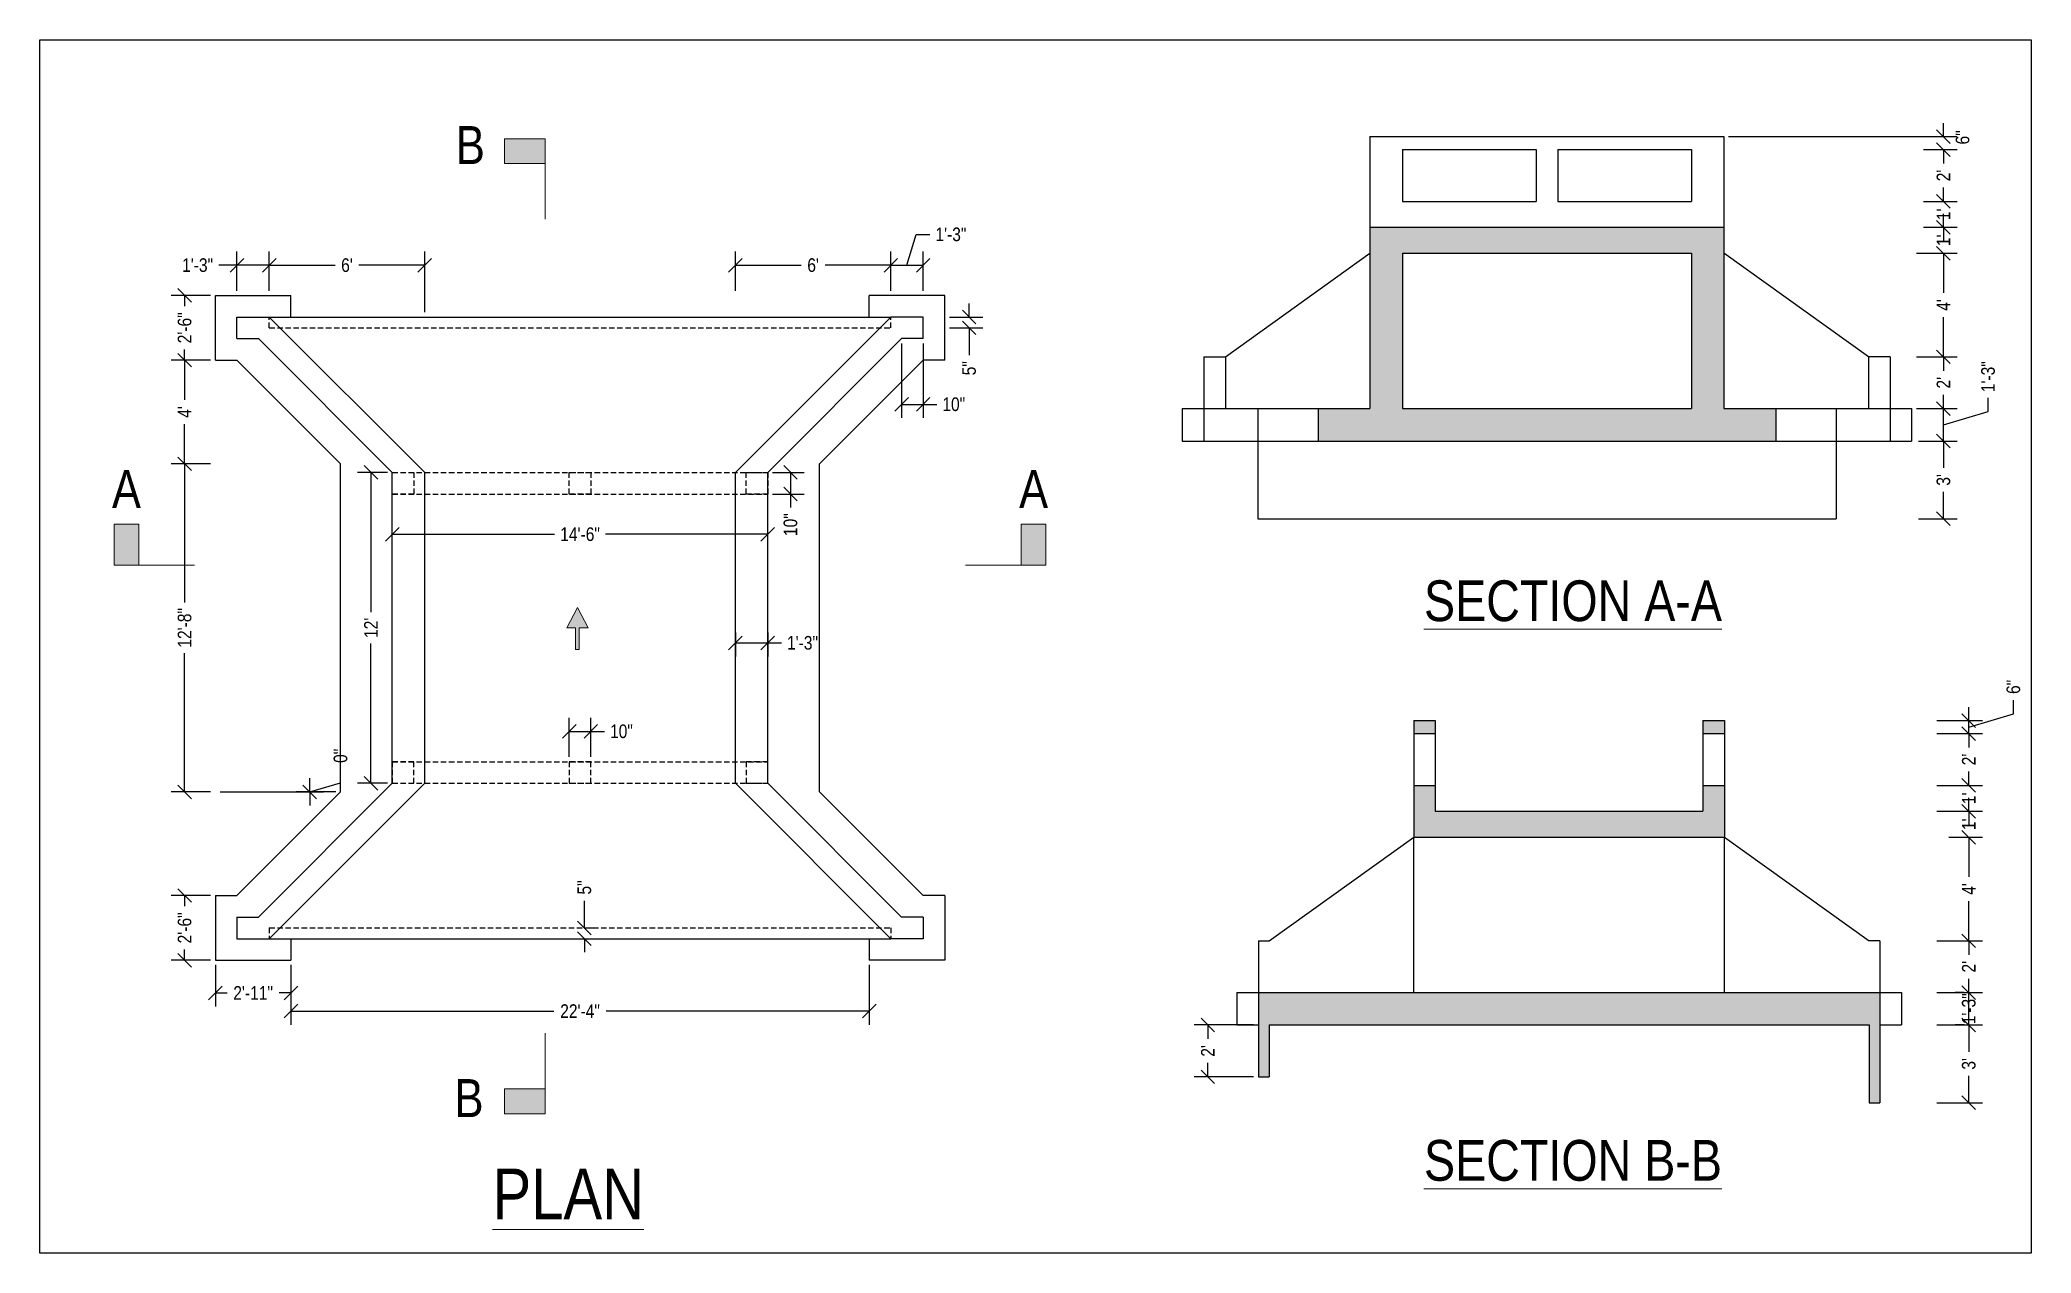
# Model space of a CAD drawing. Header units: inches. Extents: x 431 to 1354, y 568 to 1130.
import ezdxf

# ---------------------------------------------------------------- set-up
doc = ezdxf.new("R2010")
doc.units = ezdxf.units.IN
doc.header["$LTSCALE"] = 10
doc.header["$MEASUREMENT"] = 0
doc.linetypes.add('HIDDEN', pattern=[0.375, 0.25, -0.125])
for name, color, linetype, lineweight in [('Abut. Wall', 1, 'Continuous', 25), ('Bott. Slab', 6, 'Continuous', 25), ('Dimention', 4, 'Continuous', 13), ('Drop Wall', 2, 'HIDDEN', 25), ('Hatch', 8, 'Continuous', 13), ('Text', 5, 'Continuous', 13), ('Top Slab', 3, 'HIDDEN', 25), ('Wing Wall', 1, 'Continuous', 25)]:
    doc.layers.add(name, color=color, linetype=linetype, lineweight=lineweight)
doc.styles.add('AR_Arial narrow', font='ARIALN.TTF')
doc.dimstyles.new('AR_1.0_', dxfattribs={"dimscale": 35, "dimtxt": 0.18, "dimasz": 0.18, "dimexe": 0.18, "dimexo": 0.0625, "dimgap": 0.09, "dimtad": 0, "dimdec": 4, "dimzin": 0, "dimdsep": 46, "dimlunit": 4, "dimtxsty": 'AR_Arial narrow', "dimblk": 'OBLIQUE', "dimcen": 0.09, "dimadec": 0, "dimazin": 0, "dimtfac": 1, "dimtdec": 4, "dimtofl": 0, "dimtmove": 0, "dimatfit": 3, "dimfxl": 1, "dimtolj": 1, "dimtzin": 0, "dimarcsym": 0})

msp = doc.modelspace()

# ---------------------------------------------------------------- texts
at = {"layer": 'Dimention', "style": 'AR_Arial narrow'}
for s, p in [('B', (623.82612, 1072.26443)), ('A', (464.44473, 912.87906)), ('A', (884.81019, 912.87906)), ('B', (623.19952, 630.72333))]:
    msp.add_text(s, height=17.60927, dxfattribs=at).set_placement(p)
at = {"layer": 'Text', "style": 'AR_Arial narrow'}
for s, height, p in [('%%USECTION A-A', 18.871218, (1072.44085, 860.51529)), ('%%USECTION B-B', 18.871218, (1072.44085, 601.26422)), ('%%UPLAN', 23.450134, (640.83772, 583.41181))]:
    msp.add_text(s, height=height, dxfattribs=at).set_placement(p)

# ---------------------------------------------------------------- blocks, each defined once
blk = doc.blocks.new('_Oblique')
at = {"color": 0, "linetype": 'ByBlock', "lineweight": -2}
blk.add_line((-0.5, -0.5), (0.5, 0.5), dxfattribs=at)
blk = doc.blocks.new('*D22')
at = {"layer": 'Defpoints', "color": 0, "transparency": 16777216}
for p in [(1299.46, 943.96), (1313.17, 943.96), (1299.46, 907.96)]:
    blk.add_point(p, dxfattribs=at)
at = {"layer": 'Dimention', "color": 0, "lineweight": -2, "transparency": 16777216}
for p, q in [((1301.64, 943.96), (1319.47, 943.96)), ((1313.17, 943.96), (1313.17, 931.49)), ((1313.17, 907.96), (1313.17, 920.44)), ((1301.64, 907.96), (1319.47, 907.96))]:
    blk.add_line(p, q, dxfattribs=at)
at = {"layer": 'Dimention', "color": 0, "lineweight": -2, "transparency": 16777216, "xscale": 6.3, "yscale": 6.3, "zscale": 6.3}
for p, rotation in [((1313.17, 943.96), 90), ((1313.17, 907.96), 270)]:
    blk.add_blockref('_Oblique', p, dxfattribs=dict(at, rotation=rotation))
at = {"layer": 'Dimention', "color": 0, "transparency": 16777216, "insert": (1313.17, 925.96), "char_height": 6.3, "attachment_point": 5, "rotation": 90, "style": 'AR_Arial narrow'}
blk.add_mtext("\\A1;3'", dxfattribs=at)
blk = doc.blocks.new('*D23')
at = {"layer": 'Defpoints', "color": 0, "transparency": 16777216}
for p in [(1298.43, 958.96), (1313.17, 958.96), (1299.46, 943.96)]:
    blk.add_point(p, dxfattribs=at)
at = {"layer": 'Dimention', "color": 0, "lineweight": -2, "transparency": 16777216}
for p, q in [((1333.85, 957.67), (1333.85, 963.97)), ((1300.62, 958.96), (1319.47, 958.96)), ((1313.17, 943.96), (1313.17, 958.96)), ((1313.17, 951.46), (1333.85, 957.67)), ((1301.64, 943.96), (1319.47, 943.96))]:
    blk.add_line(p, q, dxfattribs=at)
at = {"layer": 'Dimention', "color": 0, "lineweight": -2, "transparency": 16777216, "xscale": 6.3, "yscale": 6.3, "zscale": 6.3}
for p, rotation in [((1313.17, 958.96), 90), ((1313.17, 943.96), 270)]:
    blk.add_blockref('_Oblique', p, dxfattribs=dict(at, rotation=rotation))
at = {"layer": 'Dimention', "color": 0, "transparency": 16777216, "insert": (1333.85, 973.75), "char_height": 6.3, "attachment_point": 5, "rotation": 90, "style": 'AR_Arial narrow'}
blk.add_mtext('\\A1;1\'-3"', dxfattribs=at)
blk = doc.blocks.new('*D24')
at = {"layer": 'Defpoints', "color": 0, "transparency": 16777216}
for p in [(1298.43, 982.96), (1313.17, 982.96), (1298.43, 958.96)]:
    blk.add_point(p, dxfattribs=at)
at = {"layer": 'Dimention', "color": 0, "lineweight": -2, "transparency": 16777216}
for p, q in [((1300.62, 982.96), (1319.47, 982.96)), ((1313.17, 982.96), (1313.17, 976.53)), ((1313.17, 958.96), (1313.17, 965.39)), ((1300.62, 958.96), (1319.47, 958.96))]:
    blk.add_line(p, q, dxfattribs=at)
at = {"layer": 'Dimention', "color": 0, "lineweight": -2, "transparency": 16777216, "xscale": 6.3, "yscale": 6.3, "zscale": 6.3}
for p, rotation in [((1313.17, 982.96), 90), ((1313.17, 958.96), 270)]:
    blk.add_blockref('_Oblique', p, dxfattribs=dict(at, rotation=rotation))
at = {"layer": 'Dimention', "color": 0, "transparency": 16777216, "insert": (1313.17, 970.96), "char_height": 6.3, "attachment_point": 5, "rotation": 90, "style": 'AR_Arial narrow'}
blk.add_mtext("\\A1;2'", dxfattribs=at)
blk = doc.blocks.new('*D25')
at = {"layer": 'Defpoints', "color": 0, "transparency": 16777216}
for p in [(1298.43, 1030.96), (1313.17, 1030.96), (1298.43, 982.96)]:
    blk.add_point(p, dxfattribs=at)
at = {"layer": 'Dimention', "color": 0, "lineweight": -2, "transparency": 16777216}
for p, q in [((1300.62, 1030.96), (1319.47, 1030.96)), ((1313.17, 1030.96), (1313.17, 1012.59)), ((1313.17, 982.96), (1313.17, 1001.33)), ((1300.62, 982.96), (1319.47, 982.96))]:
    blk.add_line(p, q, dxfattribs=at)
at = {"layer": 'Dimention', "color": 0, "lineweight": -2, "transparency": 16777216, "xscale": 6.3, "yscale": 6.3, "zscale": 6.3}
for p, rotation in [((1313.17, 1030.96), 90), ((1313.17, 982.96), 270)]:
    blk.add_blockref('_Oblique', p, dxfattribs=dict(at, rotation=rotation))
at = {"layer": 'Dimention', "color": 0, "transparency": 16777216, "insert": (1313.17, 1006.96), "char_height": 6.3, "attachment_point": 5, "rotation": 90, "style": 'AR_Arial narrow'}
blk.add_mtext("\\A1;4'", dxfattribs=at)
blk = doc.blocks.new('*D26')
at = {"layer": 'Defpoints', "color": 0, "transparency": 16777216}
for p in [(1301.77, 1042.96), (1313.17, 1042.96), (1298.43, 1030.96)]:
    blk.add_point(p, dxfattribs=at)
at = {"layer": 'Dimention', "color": 0, "lineweight": -2, "transparency": 16777216}
for p, q in [((1303.96, 1042.96), (1319.47, 1042.96)), ((1313.17, 1042.96), (1313.17, 1049.26)), ((1300.62, 1030.96), (1319.47, 1030.96)), ((1313.17, 1030.96), (1313.17, 1024.66))]:
    blk.add_line(p, q, dxfattribs=at)
at = {"layer": 'Dimention', "color": 0, "lineweight": -2, "transparency": 16777216, "xscale": 6.3, "yscale": 6.3, "zscale": 6.3}
for p, rotation in [((1313.17, 1042.96), 270), ((1313.17, 1030.96), 90)]:
    blk.add_blockref('_Oblique', p, dxfattribs=dict(at, rotation=rotation))
at = {"layer": 'Dimention', "color": 0, "transparency": 16777216, "insert": (1313.17, 1036.96), "char_height": 6.3, "attachment_point": 5, "rotation": 90, "style": 'AR_Arial narrow'}
blk.add_mtext("\\A1;1'", dxfattribs=at)
blk = doc.blocks.new('*D27')
at = {"layer": 'Defpoints', "color": 0, "transparency": 16777216}
for p in [(1301.77, 1054.96), (1313.17, 1054.96), (1301.77, 1042.96)]:
    blk.add_point(p, dxfattribs=at)
at = {"layer": 'Dimention', "color": 0, "lineweight": -2, "transparency": 16777216}
for p, q in [((1313.17, 1054.96), (1313.17, 1061.26)), ((1303.96, 1054.96), (1319.47, 1054.96)), ((1303.96, 1042.96), (1319.47, 1042.96)), ((1313.17, 1042.96), (1313.17, 1036.66))]:
    blk.add_line(p, q, dxfattribs=at)
at = {"layer": 'Dimention', "color": 0, "lineweight": -2, "transparency": 16777216, "xscale": 6.3, "yscale": 6.3, "zscale": 6.3}
for p, rotation in [((1313.17, 1054.96), 270), ((1313.17, 1042.96), 90)]:
    blk.add_blockref('_Oblique', p, dxfattribs=dict(at, rotation=rotation))
at = {"layer": 'Dimention', "color": 0, "transparency": 16777216, "insert": (1313.17, 1048.96), "char_height": 6.3, "attachment_point": 5, "rotation": 90, "style": 'AR_Arial narrow'}
blk.add_mtext("\\A1;1'", dxfattribs=at)
blk = doc.blocks.new('*D28')
at = {"layer": 'Defpoints', "color": 0, "transparency": 16777216}
for p in [(1301.77, 1078.96), (1313.17, 1078.96), (1301.77, 1054.96)]:
    blk.add_point(p, dxfattribs=at)
at = {"layer": 'Dimention', "color": 0, "lineweight": -2, "transparency": 16777216}
for p, q in [((1303.96, 1078.96), (1319.47, 1078.96)), ((1313.17, 1078.96), (1313.17, 1072.53)), ((1313.17, 1054.96), (1313.17, 1061.39)), ((1303.96, 1054.96), (1319.47, 1054.96))]:
    blk.add_line(p, q, dxfattribs=at)
at = {"layer": 'Dimention', "color": 0, "lineweight": -2, "transparency": 16777216, "xscale": 6.3, "yscale": 6.3, "zscale": 6.3}
for p, rotation in [((1313.17, 1078.96), 90), ((1313.17, 1054.96), 270)]:
    blk.add_blockref('_Oblique', p, dxfattribs=dict(at, rotation=rotation))
at = {"layer": 'Dimention', "color": 0, "transparency": 16777216, "insert": (1313.17, 1066.96), "char_height": 6.3, "attachment_point": 5, "rotation": 90, "style": 'AR_Arial narrow'}
blk.add_mtext("\\A1;2'", dxfattribs=at)
blk = doc.blocks.new('*D29')
at = {"layer": 'Defpoints', "color": 0, "transparency": 16777216}
for p in [(1211.43, 1084.96), (1313.17, 1084.96), (1301.77, 1078.96)]:
    blk.add_point(p, dxfattribs=at)
at = {"layer": 'Dimention', "color": 0, "lineweight": -2, "transparency": 16777216}
for p, q in [((1313.17, 1084.96), (1313.17, 1091.26)), ((1213.62, 1084.96), (1319.47, 1084.96)), ((1303.96, 1078.96), (1319.47, 1078.96)), ((1313.17, 1078.96), (1313.17, 1072.66))]:
    blk.add_line(p, q, dxfattribs=at)
at = {"layer": 'Dimention', "color": 0, "lineweight": -2, "transparency": 16777216, "xscale": 6.3, "yscale": 6.3, "zscale": 6.3}
for p, rotation in [((1313.17, 1084.96), 270), ((1313.17, 1078.96), 90)]:
    blk.add_blockref('_Oblique', p, dxfattribs=dict(at, rotation=rotation))
at = {"layer": 'Dimention', "color": 0, "transparency": 16777216, "insert": (1322.03, 1084.62), "char_height": 6.3, "attachment_point": 5, "rotation": 90, "style": 'AR_Arial narrow'}
blk.add_mtext('\\A1;6"', dxfattribs=at)
blk = doc.blocks.new('*D30')
at = {"layer": 'Defpoints', "color": 0, "transparency": 16777216}
for p in [(1307.94, 673.41), (1324.91, 673.41), (1307.94, 637.41)]:
    blk.add_point(p, dxfattribs=at)
at = {"layer": 'Dimention', "color": 0, "lineweight": -2, "transparency": 16777216}
for p, q in [((1310.13, 673.41), (1331.21, 673.41)), ((1324.91, 673.41), (1324.91, 660.94)), ((1324.91, 637.41), (1324.91, 649.89)), ((1310.13, 637.41), (1331.21, 637.41))]:
    blk.add_line(p, q, dxfattribs=at)
at = {"layer": 'Dimention', "color": 0, "lineweight": -2, "transparency": 16777216, "xscale": 6.3, "yscale": 6.3, "zscale": 6.3}
for p, rotation in [((1324.91, 673.41), 90), ((1324.91, 637.41), 270)]:
    blk.add_blockref('_Oblique', p, dxfattribs=dict(at, rotation=rotation))
at = {"layer": 'Dimention', "color": 0, "transparency": 16777216, "insert": (1324.91, 655.41), "char_height": 6.3, "attachment_point": 5, "rotation": 90, "style": 'AR_Arial narrow'}
blk.add_mtext("\\A1;3'", dxfattribs=at)
blk = doc.blocks.new('*D31')
at = {"layer": 'Defpoints', "color": 0, "transparency": 16777216}
for p in [(1307.94, 712.41), (1324.91, 712.41), (1307.94, 688.41)]:
    blk.add_point(p, dxfattribs=at)
at = {"layer": 'Dimention', "color": 0, "lineweight": -2, "transparency": 16777216}
for p, q in [((1310.13, 712.41), (1331.21, 712.41)), ((1324.91, 712.41), (1324.91, 705.98)), ((1324.91, 688.41), (1324.91, 694.84)), ((1310.13, 688.41), (1331.21, 688.41))]:
    blk.add_line(p, q, dxfattribs=at)
at = {"layer": 'Dimention', "color": 0, "lineweight": -2, "transparency": 16777216, "xscale": 6.3, "yscale": 6.3, "zscale": 6.3}
for p, rotation in [((1324.91, 712.41), 90), ((1324.91, 688.41), 270)]:
    blk.add_blockref('_Oblique', p, dxfattribs=dict(at, rotation=rotation))
at = {"layer": 'Dimention', "color": 0, "transparency": 16777216, "insert": (1324.91, 700.41), "char_height": 6.3, "attachment_point": 5, "rotation": 90, "style": 'AR_Arial narrow'}
blk.add_mtext("\\A1;2'", dxfattribs=at)
blk = doc.blocks.new('*D32')
at = {"layer": 'Defpoints', "color": 0, "transparency": 16777216}
for p in [(1313.51, 760.41), (1324.91, 760.41), (1307.94, 712.41)]:
    blk.add_point(p, dxfattribs=at)
at = {"layer": 'Dimention', "color": 0, "lineweight": -2, "transparency": 16777216}
for p, q in [((1315.69, 760.41), (1331.21, 760.41)), ((1324.91, 760.41), (1324.91, 742.04)), ((1324.91, 712.41), (1324.91, 730.78)), ((1310.13, 712.41), (1331.21, 712.41))]:
    blk.add_line(p, q, dxfattribs=at)
at = {"layer": 'Dimention', "color": 0, "lineweight": -2, "transparency": 16777216, "xscale": 6.3, "yscale": 6.3, "zscale": 6.3}
for p, rotation in [((1324.91, 760.41), 90), ((1324.91, 712.41), 270)]:
    blk.add_blockref('_Oblique', p, dxfattribs=dict(at, rotation=rotation))
at = {"layer": 'Dimention', "color": 0, "transparency": 16777216, "insert": (1324.91, 736.41), "char_height": 6.3, "attachment_point": 5, "rotation": 90, "style": 'AR_Arial narrow'}
blk.add_mtext("\\A1;4'", dxfattribs=at)
blk = doc.blocks.new('*D33')
at = {"layer": 'Defpoints', "color": 0, "transparency": 16777216}
for p in [(1324.91, 688.41), (1324.91, 688.41), (1324.91, 673.41)]:
    blk.add_point(p, dxfattribs=at)
at = {"layer": 'Dimention', "color": 0, "lineweight": -2, "transparency": 16777216}
for p, q in [((1322.72, 688.41), (1318.61, 688.41)), ((1324.91, 673.41), (1324.91, 688.41)), ((1322.72, 673.41), (1318.61, 673.41))]:
    blk.add_line(p, q, dxfattribs=at)
at = {"layer": 'Dimention', "color": 0, "lineweight": -2, "transparency": 16777216, "xscale": 6.3, "yscale": 6.3, "zscale": 6.3}
for p, rotation in [((1324.91, 688.41), 90), ((1324.91, 673.41), 270)]:
    blk.add_blockref('_Oblique', p, dxfattribs=dict(at, rotation=rotation))
at = {"layer": 'Dimention', "color": 0, "transparency": 16777216, "insert": (1324.91, 680.91), "char_height": 6.3, "attachment_point": 5, "rotation": 90, "style": 'AR_Arial narrow'}
blk.add_mtext('\\A1;1\'-3"', dxfattribs=at)
blk = doc.blocks.new('*D34')
at = {"layer": 'Defpoints', "color": 0, "transparency": 16777216}
for p in [(1307.94, 772.41), (1324.91, 772.41), (1313.51, 760.41)]:
    blk.add_point(p, dxfattribs=at)
at = {"layer": 'Dimention', "color": 0, "lineweight": -2, "transparency": 16777216}
for p, q in [((1324.91, 772.41), (1324.91, 778.71)), ((1310.13, 772.41), (1331.21, 772.41)), ((1315.69, 760.41), (1331.21, 760.41)), ((1324.91, 760.41), (1324.91, 754.11))]:
    blk.add_line(p, q, dxfattribs=at)
at = {"layer": 'Dimention', "color": 0, "lineweight": -2, "transparency": 16777216, "xscale": 6.3, "yscale": 6.3, "zscale": 6.3}
for p, rotation in [((1324.91, 772.41), 270), ((1324.91, 760.41), 90)]:
    blk.add_blockref('_Oblique', p, dxfattribs=dict(at, rotation=rotation))
at = {"layer": 'Dimention', "color": 0, "transparency": 16777216, "insert": (1324.91, 766.41), "char_height": 6.3, "attachment_point": 5, "rotation": 90, "style": 'AR_Arial narrow'}
blk.add_mtext("\\A1;1'", dxfattribs=at)
blk = doc.blocks.new('*D35')
at = {"layer": 'Defpoints', "color": 0, "transparency": 16777216}
for p in [(1307.94, 784.41), (1324.91, 784.41), (1307.94, 772.41)]:
    blk.add_point(p, dxfattribs=at)
at = {"layer": 'Dimention', "color": 0, "lineweight": -2, "transparency": 16777216}
for p, q in [((1310.13, 784.41), (1331.21, 784.41)), ((1324.91, 784.41), (1324.91, 790.71)), ((1310.13, 772.41), (1331.21, 772.41)), ((1324.91, 772.41), (1324.91, 766.11))]:
    blk.add_line(p, q, dxfattribs=at)
at = {"layer": 'Dimention', "color": 0, "lineweight": -2, "transparency": 16777216, "xscale": 6.3, "yscale": 6.3, "zscale": 6.3}
for p, rotation in [((1324.91, 784.41), 270), ((1324.91, 772.41), 90)]:
    blk.add_blockref('_Oblique', p, dxfattribs=dict(at, rotation=rotation))
at = {"layer": 'Dimention', "color": 0, "transparency": 16777216, "insert": (1324.91, 778.41), "char_height": 6.3, "attachment_point": 5, "rotation": 90, "style": 'AR_Arial narrow'}
blk.add_mtext("\\A1;1'", dxfattribs=at)
blk = doc.blocks.new('*D36')
at = {"layer": 'Defpoints', "color": 0, "transparency": 16777216}
for p in [(1307.94, 808.41), (1324.91, 808.41), (1307.94, 784.41)]:
    blk.add_point(p, dxfattribs=at)
at = {"layer": 'Dimention', "color": 0, "lineweight": -2, "transparency": 16777216}
for p, q in [((1310.13, 808.41), (1331.21, 808.41)), ((1324.91, 808.41), (1324.91, 801.98)), ((1310.13, 784.41), (1331.21, 784.41)), ((1324.91, 784.41), (1324.91, 790.84))]:
    blk.add_line(p, q, dxfattribs=at)
at = {"layer": 'Dimention', "color": 0, "lineweight": -2, "transparency": 16777216, "xscale": 6.3, "yscale": 6.3, "zscale": 6.3}
for p, rotation in [((1324.91, 808.41), 90), ((1324.91, 784.41), 270)]:
    blk.add_blockref('_Oblique', p, dxfattribs=dict(at, rotation=rotation))
at = {"layer": 'Dimention', "color": 0, "transparency": 16777216, "insert": (1324.91, 796.41), "char_height": 6.3, "attachment_point": 5, "rotation": 90, "style": 'AR_Arial narrow'}
blk.add_mtext("\\A1;2'", dxfattribs=at)
blk = doc.blocks.new('*D37')
at = {"layer": 'Defpoints', "color": 0, "transparency": 16777216}
for p in [(1307.94, 814.41), (1324.91, 814.41), (1307.94, 808.41)]:
    blk.add_point(p, dxfattribs=at)
at = {"layer": 'Dimention', "color": 0, "lineweight": -2, "transparency": 16777216}
for p, q in [((1345.58, 817.61), (1345.58, 823.91)), ((1310.13, 814.41), (1331.21, 814.41)), ((1324.91, 814.41), (1324.91, 820.71)), ((1324.91, 811.41), (1345.58, 817.61)), ((1324.91, 808.41), (1324.91, 814.41)), ((1310.13, 808.41), (1331.21, 808.41)), ((1324.91, 808.41), (1324.91, 802.11))]:
    blk.add_line(p, q, dxfattribs=at)
at = {"layer": 'Dimention', "color": 0, "lineweight": -2, "transparency": 16777216, "xscale": 6.3, "yscale": 6.3, "zscale": 6.3}
for p, rotation in [((1324.91, 814.41), 270), ((1324.91, 808.41), 90)]:
    blk.add_blockref('_Oblique', p, dxfattribs=dict(at, rotation=rotation))
at = {"layer": 'Dimention', "color": 0, "transparency": 16777216, "insert": (1345.58, 830.05), "char_height": 6.3, "attachment_point": 5, "rotation": 90, "style": 'AR_Arial narrow'}
blk.add_mtext('\\A1;6"', dxfattribs=at)
blk = doc.blocks.new('*D38')
at = {"layer": 'Defpoints', "color": 0, "transparency": 16777216}
for p in [(995.7, 673.41), (972.28, 649.41), (995.7, 649.41)]:
    blk.add_point(p, dxfattribs=at)
at = {"layer": 'Dimention', "color": 0, "lineweight": -2, "transparency": 16777216}
for p, q in [((993.51, 673.41), (965.98, 673.41)), ((972.28, 673.41), (972.28, 666.98)), ((972.28, 649.41), (972.28, 655.84)), ((993.51, 649.41), (965.98, 649.41))]:
    blk.add_line(p, q, dxfattribs=at)
at = {"layer": 'Dimention', "color": 0, "lineweight": -2, "transparency": 16777216, "xscale": 6.3, "yscale": 6.3, "zscale": 6.3}
for p, rotation in [((972.28, 673.41), 90), ((972.28, 649.41), 270)]:
    blk.add_blockref('_Oblique', p, dxfattribs=dict(at, rotation=rotation))
at = {"layer": 'Dimention', "color": 0, "transparency": 16777216, "insert": (972.28, 661.41), "char_height": 6.3, "attachment_point": 5, "rotation": 90, "style": 'AR_Arial narrow'}
blk.add_mtext("\\A1;2'", dxfattribs=at)
blk = doc.blocks.new('*D40')
at = {"layer": 'Defpoints', "color": 0, "transparency": 16777216}
for p in [(512.37, 733.4), (498.13, 703.4), (512.37, 703.4)]:
    blk.add_point(p, dxfattribs=at)
at = {"layer": 'Dimention', "color": 0, "lineweight": -2, "transparency": 16777216}
for p, q in [((510.18, 733.4), (491.83, 733.4)), ((498.13, 733.4), (498.13, 728.47)), ((510.18, 703.4), (491.83, 703.4)), ((498.13, 703.4), (498.13, 708.33))]:
    blk.add_line(p, q, dxfattribs=at)
at = {"layer": 'Dimention', "color": 0, "lineweight": -2, "transparency": 16777216, "xscale": 6.3, "yscale": 6.3, "zscale": 6.3}
for p, rotation in [((498.13, 733.4), 90), ((498.13, 703.4), 270)]:
    blk.add_blockref('_Oblique', p, dxfattribs=dict(at, rotation=rotation))
at = {"layer": 'Dimention', "color": 0, "transparency": 16777216, "insert": (498.13, 718.4), "char_height": 6.3, "attachment_point": 5, "rotation": 90, "style": 'AR_Arial narrow'}
blk.add_mtext('\\A1;2\'-6"', dxfattribs=at)
blk = doc.blocks.new('*D41')
at = {"layer": 'Defpoints', "color": 0, "transparency": 16777216}
for p in [(512.37, 781.4), (556.13, 781.4), (570.37, 781.4)]:
    blk.add_point(p, dxfattribs=at)
at = {"layer": 'Dimention', "color": 0, "lineweight": -2, "transparency": 16777216}
for p, q in [((556.13, 781.4), (556.13, 787.7)), ((556.13, 781.4), (570.38, 785.67)), ((570.38, 785.67), (570.38, 791.97)), ((514.55, 781.4), (562.43, 781.4)), ((568.18, 781.4), (549.83, 781.4)), ((556.13, 781.4), (556.13, 775.1))]:
    blk.add_line(p, q, dxfattribs=at)
at = {"layer": 'Dimention', "color": 0, "lineweight": -2, "transparency": 16777216, "xscale": 6.3, "yscale": 6.3, "zscale": 6.3}
for rotation in [90, 270]:
    blk.add_blockref('_Oblique', (556.13, 781.4), dxfattribs=dict(at, rotation=rotation))
at = {"layer": 'Dimention', "color": 0, "transparency": 16777216, "insert": (570.38, 798.1), "char_height": 6.3, "attachment_point": 5, "rotation": 90, "style": 'AR_Arial narrow'}
blk.add_mtext('\\A1;0"', dxfattribs=at)
blk = doc.blocks.new('*D42')
at = {"layer": 'Defpoints', "color": 0, "transparency": 16777216}
for p in [(498.13, 933.4), (512.37, 933.4), (512.37, 781.4)]:
    blk.add_point(p, dxfattribs=at)
at = {"layer": 'Dimention', "color": 0, "lineweight": -2, "transparency": 16777216}
for p, q in [((510.18, 933.4), (491.83, 933.4)), ((498.13, 933.4), (498.13, 869.19)), ((498.13, 781.4), (498.13, 845.61)), ((510.18, 781.4), (491.83, 781.4))]:
    blk.add_line(p, q, dxfattribs=at)
at = {"layer": 'Dimention', "color": 0, "lineweight": -2, "transparency": 16777216, "xscale": 6.3, "yscale": 6.3, "zscale": 6.3}
for p, rotation in [((498.13, 933.4), 90), ((498.13, 781.4), 270)]:
    blk.add_blockref('_Oblique', p, dxfattribs=dict(at, rotation=rotation))
at = {"layer": 'Dimention', "color": 0, "transparency": 16777216, "insert": (498.13, 857.4), "char_height": 6.3, "attachment_point": 5, "rotation": 90, "style": 'AR_Arial narrow'}
blk.add_mtext('\\A1;12\'-8"', dxfattribs=at)
blk = doc.blocks.new('*D43')
at = {"layer": 'Defpoints', "color": 0, "transparency": 16777216}
for p in [(498.13, 981.4), (512.37, 981.4), (512.37, 933.4)]:
    blk.add_point(p, dxfattribs=at)
at = {"layer": 'Dimention', "color": 0, "lineweight": -2, "transparency": 16777216}
for p, q in [((510.18, 981.4), (491.83, 981.4)), ((498.13, 981.4), (498.13, 963.03)), ((498.13, 933.4), (498.13, 951.77)), ((510.18, 933.4), (491.83, 933.4))]:
    blk.add_line(p, q, dxfattribs=at)
at = {"layer": 'Dimention', "color": 0, "lineweight": -2, "transparency": 16777216, "xscale": 6.3, "yscale": 6.3, "zscale": 6.3}
for p, rotation in [((498.13, 981.4), 90), ((498.13, 933.4), 270)]:
    blk.add_blockref('_Oblique', p, dxfattribs=dict(at, rotation=rotation))
at = {"layer": 'Dimention', "color": 0, "transparency": 16777216, "insert": (498.13, 957.4), "char_height": 6.3, "attachment_point": 5, "rotation": 90, "style": 'AR_Arial narrow'}
blk.add_mtext("\\A1;4'", dxfattribs=at)
blk = doc.blocks.new('*D44')
at = {"layer": 'Defpoints', "color": 0, "transparency": 16777216}
for p in [(498.13, 1011.4), (512.37, 1011.4), (512.37, 981.4)]:
    blk.add_point(p, dxfattribs=at)
at = {"layer": 'Dimention', "color": 0, "lineweight": -2, "transparency": 16777216}
for p, q in [((510.18, 1011.4), (491.83, 1011.4)), ((498.13, 1011.4), (498.13, 1006.47)), ((510.18, 981.4), (491.83, 981.4)), ((498.13, 981.4), (498.13, 986.33))]:
    blk.add_line(p, q, dxfattribs=at)
at = {"layer": 'Dimention', "color": 0, "lineweight": -2, "transparency": 16777216, "xscale": 6.3, "yscale": 6.3, "zscale": 6.3}
for p, rotation in [((498.13, 1011.4), 90), ((498.13, 981.4), 270)]:
    blk.add_blockref('_Oblique', p, dxfattribs=dict(at, rotation=rotation))
at = {"layer": 'Dimention', "color": 0, "transparency": 16777216, "insert": (498.13, 996.4), "char_height": 6.3, "attachment_point": 5, "rotation": 90, "style": 'AR_Arial narrow'}
blk.add_mtext('\\A1;2\'-6"', dxfattribs=at)
blk = doc.blocks.new('*D45')
at = {"layer": 'Defpoints', "color": 0, "transparency": 16777216}
for p in [(537.37, 1025.41), (522.37, 1011.4), (537.37, 1011.4)]:
    blk.add_point(p, dxfattribs=at)
at = {"layer": 'Dimention', "color": 0, "lineweight": -2, "transparency": 16777216}
for p, q in [((522.37, 1025.41), (513.92, 1025.41)), ((522.37, 1013.59), (522.37, 1031.71)), ((537.37, 1025.41), (522.37, 1025.41)), ((537.37, 1013.59), (537.37, 1031.71))]:
    blk.add_line(p, q, dxfattribs=at)
at = {"layer": 'Dimention', "color": 0, "lineweight": -2, "transparency": 16777216, "xscale": 6.3, "yscale": 6.3, "zscale": 6.3, "rotation": 180}
blk.add_blockref('_Oblique', (522.37, 1025.41), dxfattribs=at)
at = {"layer": 'Dimention', "color": 0, "lineweight": -2, "transparency": 16777216, "xscale": 6.3, "yscale": 6.3, "zscale": 6.3}
blk.add_blockref('_Oblique', (537.37, 1025.41), dxfattribs=at)
at = {"layer": 'Dimention', "color": 0, "transparency": 16777216, "insert": (504.14, 1025.41), "char_height": 6.3, "attachment_point": 5, "style": 'AR_Arial narrow'}
blk.add_mtext('\\A1;1\'-3"', dxfattribs=at)
blk = doc.blocks.new('*D48')
at = {"layer": 'Defpoints', "color": 0, "transparency": 16777216}
for p in [(825.37, 1025.41), (753.37, 1011.4), (825.37, 1011.4)]:
    blk.add_point(p, dxfattribs=at)
at = {"layer": 'Dimention', "color": 0, "lineweight": -2, "transparency": 16777216}
for p, q in [((753.37, 1013.59), (753.37, 1031.71)), ((753.37, 1025.41), (783.82, 1025.41)), ((825.37, 1025.41), (794.91, 1025.41)), ((825.37, 1013.59), (825.37, 1031.71))]:
    blk.add_line(p, q, dxfattribs=at)
at = {"layer": 'Dimention', "color": 0, "lineweight": -2, "transparency": 16777216, "xscale": 6.3, "yscale": 6.3, "zscale": 6.3, "rotation": 180}
blk.add_blockref('_Oblique', (753.37, 1025.41), dxfattribs=at)
at = {"layer": 'Dimention', "color": 0, "lineweight": -2, "transparency": 16777216, "xscale": 6.3, "yscale": 6.3, "zscale": 6.3}
blk.add_blockref('_Oblique', (825.37, 1025.41), dxfattribs=at)
at = {"layer": 'Dimention', "color": 0, "transparency": 16777216, "insert": (789.37, 1025.41), "char_height": 6.3, "attachment_point": 5, "style": 'AR_Arial narrow'}
blk.add_mtext("\\A1;6'", dxfattribs=at)
blk = doc.blocks.new('*D49')
at = {"layer": 'Defpoints', "color": 0, "transparency": 16777216}
for p in [(840.37, 1025.41), (825.37, 1011.4), (840.37, 1011.4)]:
    blk.add_point(p, dxfattribs=at)
at = {"layer": 'Dimention', "color": 0, "lineweight": -2, "transparency": 16777216}
for p, q in [((832.87, 1025.41), (837.14, 1039.66)), ((837.14, 1039.66), (843.44, 1039.66)), ((825.37, 1013.59), (825.37, 1031.71)), ((825.37, 1025.41), (840.37, 1025.41)), ((840.37, 1013.59), (840.37, 1031.71))]:
    blk.add_line(p, q, dxfattribs=at)
at = {"layer": 'Dimention', "color": 0, "lineweight": -2, "transparency": 16777216, "xscale": 6.3, "yscale": 6.3, "zscale": 6.3, "rotation": 180}
blk.add_blockref('_Oblique', (825.37, 1025.41), dxfattribs=at)
at = {"layer": 'Dimention', "color": 0, "lineweight": -2, "transparency": 16777216, "xscale": 6.3, "yscale": 6.3, "zscale": 6.3}
blk.add_blockref('_Oblique', (840.37, 1025.41), dxfattribs=at)
at = {"layer": 'Dimention', "color": 0, "transparency": 16777216, "insert": (853.22, 1039.66), "char_height": 6.3, "attachment_point": 5, "style": 'AR_Arial narrow'}
blk.add_mtext('\\A1;1\'-3"', dxfattribs=at)
blk = doc.blocks.new('*D50')
at = {"layer": 'Defpoints', "color": 0, "transparency": 16777216}
for p in [(850.37, 1001.4), (850.37, 996.4), (861.67, 996.4)]:
    blk.add_point(p, dxfattribs=at)
at = {"layer": 'Dimention', "color": 0, "lineweight": -2, "transparency": 16777216}
for p, q in [((861.67, 1001.4), (861.67, 1007.7)), ((852.55, 1001.4), (867.97, 1001.4)), ((852.55, 996.4), (867.97, 996.4)), ((861.67, 996.4), (861.67, 983.8))]:
    blk.add_line(p, q, dxfattribs=at)
at = {"layer": 'Dimention', "color": 0, "lineweight": -2, "transparency": 16777216, "xscale": 6.3, "yscale": 6.3, "zscale": 6.3}
for p, rotation in [((861.67, 1001.4), 270), ((861.67, 996.4), 90)]:
    blk.add_blockref('_Oblique', p, dxfattribs=dict(at, rotation=rotation))
at = {"layer": 'Dimention', "color": 0, "transparency": 16777216, "insert": (861.67, 977.68), "char_height": 6.3, "attachment_point": 5, "rotation": 90, "style": 'AR_Arial narrow'}
blk.add_mtext('\\A1;5"', dxfattribs=at)
blk = doc.blocks.new('*D51')
at = {"layer": 'Defpoints', "color": 0, "transparency": 16777216}
for p in [(830.37, 991.4), (840.37, 991.4), (840.37, 960.95)]:
    blk.add_point(p, dxfattribs=at)
at = {"layer": 'Dimention', "color": 0, "lineweight": -2, "transparency": 16777216}
for p, q in [((830.37, 989.21), (830.37, 954.65)), ((840.37, 989.21), (840.37, 954.65)), ((830.37, 960.95), (840.37, 960.95)), ((840.37, 960.95), (846.67, 960.95))]:
    blk.add_line(p, q, dxfattribs=at)
at = {"layer": 'Dimention', "color": 0, "lineweight": -2, "transparency": 16777216, "xscale": 6.3, "yscale": 6.3, "zscale": 6.3, "rotation": 180}
blk.add_blockref('_Oblique', (830.37, 960.95), dxfattribs=at)
at = {"layer": 'Dimention', "color": 0, "lineweight": -2, "transparency": 16777216, "xscale": 6.3, "yscale": 6.3, "zscale": 6.3}
blk.add_blockref('_Oblique', (840.37, 960.95), dxfattribs=at)
at = {"layer": 'Dimention', "color": 0, "transparency": 16777216, "insert": (854.55, 960.95), "char_height": 6.3, "attachment_point": 5, "style": 'AR_Arial narrow'}
blk.add_mtext('\\A1;10"', dxfattribs=at)
blk = doc.blocks.new('*D52')
at = {"layer": 'Defpoints', "color": 0, "transparency": 16777216}
for p in [(768.37, 929.4), (768.37, 919.4), (778.89, 919.4)]:
    blk.add_point(p, dxfattribs=at)
at = {"layer": 'Dimention', "color": 0, "lineweight": -2, "transparency": 16777216}
for p, q in [((770.55, 929.4), (785.19, 929.4)), ((778.89, 929.4), (778.89, 919.4)), ((770.55, 919.4), (785.19, 919.4)), ((778.89, 919.4), (778.89, 913.1))]:
    blk.add_line(p, q, dxfattribs=at)
at = {"layer": 'Dimention', "color": 0, "lineweight": -2, "transparency": 16777216, "xscale": 6.3, "yscale": 6.3, "zscale": 6.3}
for p, rotation in [((778.89, 929.4), 90), ((778.89, 919.4), 270)]:
    blk.add_blockref('_Oblique', p, dxfattribs=dict(at, rotation=rotation))
at = {"layer": 'Dimention', "color": 0, "transparency": 16777216, "insert": (778.89, 905.21), "char_height": 6.3, "attachment_point": 5, "rotation": 90, "style": 'AR_Arial narrow'}
blk.add_mtext('\\A1;10"', dxfattribs=at)
blk = doc.blocks.new('*D53')
at = {"layer": 'Defpoints', "color": 0, "transparency": 16777216}
for p in [(753.37, 857.4), (768.37, 857.4), (768.37, 850.43)]:
    blk.add_point(p, dxfattribs=at)
at = {"layer": 'Dimention', "color": 0, "lineweight": -2, "transparency": 16777216}
for p, q in [((753.37, 855.21), (753.37, 844.13)), ((753.37, 850.43), (768.37, 850.43)), ((768.37, 855.21), (768.37, 844.13)), ((768.37, 850.43), (774.67, 850.43))]:
    blk.add_line(p, q, dxfattribs=at)
at = {"layer": 'Dimention', "color": 0, "lineweight": -2, "transparency": 16777216, "xscale": 6.3, "yscale": 6.3, "zscale": 6.3, "rotation": 180}
blk.add_blockref('_Oblique', (753.37, 850.43), dxfattribs=at)
at = {"layer": 'Dimention', "color": 0, "lineweight": -2, "transparency": 16777216, "xscale": 6.3, "yscale": 6.3, "zscale": 6.3}
blk.add_blockref('_Oblique', (768.37, 850.43), dxfattribs=at)
at = {"layer": 'Dimention', "color": 0, "transparency": 16777216, "insert": (784.45, 850.43), "char_height": 6.3, "attachment_point": 5, "style": 'AR_Arial narrow'}
blk.add_mtext('\\A1;1\'-3"', dxfattribs=at)
blk = doc.blocks.new('*D54')
at = {"layer": 'Defpoints', "color": 0, "transparency": 16777216}
for p in [(594.37, 929.4), (584.48, 785.4), (594.37, 785.4)]:
    blk.add_point(p, dxfattribs=at)
at = {"layer": 'Dimention', "color": 0, "lineweight": -2, "transparency": 16777216}
for p, q in [((592.18, 929.4), (578.18, 929.4)), ((584.48, 929.4), (584.48, 864.69)), ((584.48, 785.4), (584.48, 850.11)), ((592.18, 785.4), (578.18, 785.4))]:
    blk.add_line(p, q, dxfattribs=at)
at = {"layer": 'Dimention', "color": 0, "lineweight": -2, "transparency": 16777216, "xscale": 6.3, "yscale": 6.3, "zscale": 6.3}
for p, rotation in [((584.48, 929.4), 90), ((584.48, 785.4), 270)]:
    blk.add_blockref('_Oblique', p, dxfattribs=dict(at, rotation=rotation))
at = {"layer": 'Dimention', "color": 0, "transparency": 16777216, "insert": (584.48, 857.4), "char_height": 6.3, "attachment_point": 5, "rotation": 90, "style": 'AR_Arial narrow'}
blk.add_mtext("\\A1;12'", dxfattribs=at)
blk = doc.blocks.new('*D55')
at = {"layer": 'Defpoints', "color": 0, "transparency": 16777216}
for p in [(681.37, 718.4), (681.37, 713.4), (683.38, 718.4)]:
    blk.add_point(p, dxfattribs=at)
at = {"layer": 'Dimention', "color": 0, "lineweight": -2, "transparency": 16777216}
for p, q in [((683.38, 718.4), (683.38, 731)), ((683.38, 713.4), (683.38, 707.1)), ((683.55, 718.4), (689.68, 718.4)), ((683.55, 713.4), (689.68, 713.4))]:
    blk.add_line(p, q, dxfattribs=at)
at = {"layer": 'Dimention', "color": 0, "lineweight": -2, "transparency": 16777216, "xscale": 6.3, "yscale": 6.3, "zscale": 6.3}
for p, rotation in [((683.38, 718.4), 270), ((683.38, 713.4), 90)]:
    blk.add_blockref('_Oblique', p, dxfattribs=dict(at, rotation=rotation))
at = {"layer": 'Dimention', "color": 0, "transparency": 16777216, "insert": (683.38, 737.13), "char_height": 6.3, "attachment_point": 5, "rotation": 90, "style": 'AR_Arial narrow'}
blk.add_mtext('\\A1;5"', dxfattribs=at)
blk = doc.blocks.new('*D56')
at = {"layer": 'Defpoints', "color": 0, "transparency": 16777216}
for p in [(512.37, 703.4), (547.37, 703.4), (547.37, 688.26)]:
    blk.add_point(p, dxfattribs=at)
at = {"layer": 'Dimention', "color": 0, "lineweight": -2, "transparency": 16777216}
for p, q in [((512.37, 701.21), (512.37, 681.96)), ((547.37, 701.21), (547.37, 681.96)), ((512.37, 688.26), (517.79, 688.26)), ((547.37, 688.26), (541.94, 688.26))]:
    blk.add_line(p, q, dxfattribs=at)
at = {"layer": 'Dimention', "color": 0, "lineweight": -2, "transparency": 16777216, "xscale": 6.3, "yscale": 6.3, "zscale": 6.3, "rotation": 180}
blk.add_blockref('_Oblique', (512.37, 688.26), dxfattribs=at)
at = {"layer": 'Dimention', "color": 0, "lineweight": -2, "transparency": 16777216, "xscale": 6.3, "yscale": 6.3, "zscale": 6.3}
blk.add_blockref('_Oblique', (547.37, 688.26), dxfattribs=at)
at = {"layer": 'Dimention', "color": 0, "transparency": 16777216, "insert": (529.87, 688.26), "char_height": 6.3, "attachment_point": 5, "style": 'AR_Arial narrow'}
blk.add_mtext('\\A1;2\'-11"', dxfattribs=at)
blk = doc.blocks.new('*D57')
at = {"layer": 'Defpoints', "color": 0, "transparency": 16777216}
for p in [(547.37, 703.4), (815.37, 703.4), (815.37, 679.84)]:
    blk.add_point(p, dxfattribs=at)
at = {"layer": 'Dimention', "color": 0, "lineweight": -2, "transparency": 16777216}
for p, q in [((547.37, 701.21), (547.37, 673.54)), ((815.37, 701.21), (815.37, 673.54)), ((547.37, 679.84), (669.29, 679.84)), ((815.37, 679.84), (693.44, 679.84))]:
    blk.add_line(p, q, dxfattribs=at)
at = {"layer": 'Dimention', "color": 0, "lineweight": -2, "transparency": 16777216, "xscale": 6.3, "yscale": 6.3, "zscale": 6.3, "rotation": 180}
blk.add_blockref('_Oblique', (547.37, 679.84), dxfattribs=at)
at = {"layer": 'Dimention', "color": 0, "lineweight": -2, "transparency": 16777216, "xscale": 6.3, "yscale": 6.3, "zscale": 6.3}
blk.add_blockref('_Oblique', (815.37, 679.84), dxfattribs=at)
at = {"layer": 'Dimention', "color": 0, "transparency": 16777216, "insert": (681.37, 679.84), "char_height": 6.3, "attachment_point": 5, "style": 'AR_Arial narrow'}
blk.add_mtext('\\A1;22\'-4"', dxfattribs=at)
blk = doc.blocks.new('*D58')
at = {"layer": 'Defpoints', "color": 0, "transparency": 16777216}
for p in [(609.37, 1025.41), (537.37, 1011.4), (609.37, 1001.4)]:
    blk.add_point(p, dxfattribs=at)
at = {"layer": 'Dimention', "color": 0, "lineweight": -2, "transparency": 16777216}
for p, q in [((537.37, 1013.59), (537.37, 1031.71)), ((537.37, 1025.41), (567.82, 1025.41)), ((609.37, 1025.41), (578.91, 1025.41)), ((609.37, 1003.59), (609.37, 1031.71))]:
    blk.add_line(p, q, dxfattribs=at)
at = {"layer": 'Dimention', "color": 0, "lineweight": -2, "transparency": 16777216, "xscale": 6.3, "yscale": 6.3, "zscale": 6.3, "rotation": 180}
blk.add_blockref('_Oblique', (537.37, 1025.41), dxfattribs=at)
at = {"layer": 'Dimention', "color": 0, "lineweight": -2, "transparency": 16777216, "xscale": 6.3, "yscale": 6.3, "zscale": 6.3}
blk.add_blockref('_Oblique', (609.37, 1025.41), dxfattribs=at)
at = {"layer": 'Dimention', "color": 0, "transparency": 16777216, "insert": (573.37, 1025.41), "char_height": 6.3, "attachment_point": 5, "style": 'AR_Arial narrow'}
blk.add_mtext("\\A1;6'", dxfattribs=at)
blk = doc.blocks.new('*D59')
at = {"layer": 'Defpoints', "color": 0, "transparency": 16777216}
for p in [(594.37, 900.75), (768.37, 900.75), (768.37, 900.75)]:
    blk.add_point(p, dxfattribs=at)
at = {"layer": 'Dimention', "color": 0, "lineweight": -2, "transparency": 16777216}
for p, q in [((594.37, 902.93), (594.37, 907.05)), ((768.37, 902.93), (768.37, 907.05)), ((594.37, 900.75), (669.58, 900.75)), ((768.37, 900.75), (693.15, 900.75))]:
    blk.add_line(p, q, dxfattribs=at)
at = {"layer": 'Dimention', "color": 0, "lineweight": -2, "transparency": 16777216, "xscale": 6.3, "yscale": 6.3, "zscale": 6.3, "rotation": 180}
blk.add_blockref('_Oblique', (594.37, 900.75), dxfattribs=at)
at = {"layer": 'Dimention', "color": 0, "lineweight": -2, "transparency": 16777216, "xscale": 6.3, "yscale": 6.3, "zscale": 6.3}
blk.add_blockref('_Oblique', (768.37, 900.75), dxfattribs=at)
at = {"layer": 'Dimention', "color": 0, "transparency": 16777216, "insert": (681.37, 900.75), "char_height": 6.3, "attachment_point": 5, "style": 'AR_Arial narrow'}
blk.add_mtext('\\A1;14\'-6"', dxfattribs=at)
blk = doc.blocks.new('*D60')
at = {"layer": 'Defpoints', "color": 0, "transparency": 16777216}
for p in [(686.37, 809.44), (676.37, 795.4), (686.37, 795.4)]:
    blk.add_point(p, dxfattribs=at)
at = {"layer": 'Dimention', "color": 0, "lineweight": -2, "transparency": 16777216}
for p, q in [((676.37, 797.59), (676.37, 815.74)), ((686.37, 797.59), (686.37, 815.74)), ((676.37, 809.44), (686.37, 809.44)), ((686.37, 809.44), (692.67, 809.44))]:
    blk.add_line(p, q, dxfattribs=at)
at = {"layer": 'Dimention', "color": 0, "lineweight": -2, "transparency": 16777216, "xscale": 6.3, "yscale": 6.3, "zscale": 6.3, "rotation": 180}
blk.add_blockref('_Oblique', (676.37, 809.44), dxfattribs=at)
at = {"layer": 'Dimention', "color": 0, "lineweight": -2, "transparency": 16777216, "xscale": 6.3, "yscale": 6.3, "zscale": 6.3}
blk.add_blockref('_Oblique', (686.37, 809.44), dxfattribs=at)
at = {"layer": 'Dimention', "color": 0, "transparency": 16777216, "insert": (700.55, 809.44), "char_height": 6.3, "attachment_point": 5, "style": 'AR_Arial narrow'}
blk.add_mtext('\\A1;10"', dxfattribs=at)

# ---------------------------------------------------------------- dimensions: what is measured, and where the dimension line sits
at = {"layer": 'Dimention'}
dim = msp.add_linear_dim(base=(1313.17248, 1084.96441), p1=(1301.77248, 1078.96441), p2=(1211.42834, 1084.96441), angle=90, dimstyle='AR_1.0_', override={"dimtmove": 1}, dxfattribs=at)
dim.commit()
dim.dimension.update_dxf_attribs({"geometry": '*D29', "text_midpoint": (1322.03312, 1084.62261), "dimtype": 160})
for base, p1, p2, picture, middle in [((1313.17248, 1078.96441), (1301.77248, 1054.96441), (1301.77248, 1078.96441), '*D28', (1313.17248, 1066.96441)), ((1313.17248, 1054.96441), (1301.77248, 1042.96441), (1301.77248, 1054.96441), '*D27', (1313.17248, 1048.96441)), ((1313.17248, 1042.96441), (1298.42834, 1030.96441), (1301.77248, 1042.96441), '*D26', (1313.17248, 1036.96441)), ((1313.17248, 1030.96441), (1298.42834, 982.96441), (1298.42834, 1030.96441), '*D25', (1313.17248, 1006.96441)), ((498.13453, 1011.40135), (512.36607, 981.40135), (512.36607, 1011.40135), '*D44', (498.13453, 996.40135)), ((498.13453, 981.40135), (512.36607, 933.40135), (512.36607, 981.40135), '*D43', (498.13453, 957.40135)), ((1313.17248, 982.96441), (1298.42834, 958.96441), (1298.42834, 982.96441), '*D24', (1313.17248, 970.96441)), ((1313.17248, 958.96441), (1299.45607, 943.96441), (1298.42834, 958.96441), '*D23', (1333.8473, 967.11686)), ((498.13453, 933.40135), (512.36607, 781.40135), (512.36607, 933.40135), '*D42', (498.13453, 857.40135)), ((1324.90605, 814.41162), (1307.94007, 808.41162), (1307.94007, 814.41162), '*D37', (1345.58088, 827.06407)), ((1324.90605, 808.41162), (1307.94007, 784.41162), (1307.94007, 808.41162), '*D36', (1324.90605, 796.41162)), ((556.1345264108, 781.4013466015), (570.36606905, 781.4013466015), (512.36606905, 781.4013466015), '*D41', (570.3761362334, 795.1238295483)), ((1324.90605, 784.41162), (1307.94007, 772.41162), (1307.94007, 784.41162), '*D35', (1324.90605, 778.41162)), ((1324.90605, 772.41162), (1313.50605, 760.41162), (1307.94007, 772.41162), '*D34', (1324.90605, 766.41162))]:
    dim = msp.add_linear_dim(base=base, p1=p1, p2=p2, angle=90, dimstyle='AR_1.0_', override={"dimtmove": 1}, dxfattribs=at)
    dim.commit()
    dim.dimension.update_dxf_attribs({"geometry": picture, "text_midpoint": middle})
for base, p1, p2, picture, middle in [((840.36607, 1025.41365), (825.36607, 1011.40135), (840.36607, 1011.40135), '*D49', (846.58855, 1039.65526)), ((609.36607, 1025.41365), (537.36607, 1011.40135), (609.36607, 1001.40135), '*D58', (573.36607, 1025.41365)), ((825.36607, 1025.41365), (753.36607, 1011.40135), (825.36607, 1011.40135), '*D48', (789.36607, 1025.41365))]:
    dim = msp.add_linear_dim(base=base, p1=p1, p2=p2, dimstyle='AR_1.0_', override={"dimtmove": 1}, dxfattribs=at)
    dim.commit()
    dim.dimension.update_dxf_attribs({"geometry": picture, "text_midpoint": middle})
dim = msp.add_linear_dim(base=(537.36607, 1025.41365), p1=(522.36607, 1011.40135), p2=(537.36607, 1011.40135), dimstyle='AR_1.0_', dxfattribs=at)
dim.commit()
dim.dimension.update_dxf_attribs({"geometry": '*D45', "text_midpoint": (504.13658, 1025.41365), "dimtype": 160})
for base, p1, p2, picture, middle in [((861.66636, 996.40135), (850.36607, 1001.40135), (850.36607, 996.40135), '*D50', (861.66636, 977.67754)), ((584.47903, 785.40135), (594.36607, 929.40135), (594.36607, 785.40135), '*D54', (584.47903, 857.40135)), ((778.89199, 919.40135), (768.36607, 929.40135), (768.36607, 919.40135), '*D52', (778.89199, 905.21345)), ((1324.90605, 760.41162), (1307.94007, 712.41162), (1313.50605, 760.41162), '*D32', (1324.90605, 736.41162)), ((683.38066, 718.40135), (681.36607, 713.40135), (681.36607, 718.40135), '*D55', (683.38066, 737.12515)), ((498.13453, 703.40135), (512.36607, 733.40135), (512.36607, 703.40135), '*D40', (498.13453, 718.40135)), ((1324.90605, 712.41162), (1307.94007, 688.41162), (1307.94007, 712.41162), '*D31', (1324.90605, 700.41162)), ((972.27984, 649.41162), (995.69909, 673.41162), (995.69909, 649.41162), '*D38', (972.27984, 661.41162)), ((1324.90605, 673.41162), (1307.94007, 637.41162), (1307.94007, 673.41162), '*D30', (1324.90605, 655.41162))]:
    dim = msp.add_linear_dim(base=base, p1=p1, p2=p2, angle=90, dimstyle='AR_1.0_', dxfattribs=at)
    dim.commit()
    dim.dimension.update_dxf_attribs({"geometry": picture, "text_midpoint": middle})
for base, p1, p2, picture, middle in [((840.36607, 960.9498), (830.36607, 991.40135), (840.36607, 991.40135), '*D51', (854.55396, 960.9498)), ((768.36607, 900.74741), (594.36607, 900.74741), (768.36607, 900.74741), '*D59', (681.36607, 900.74741)), ((768.36607, 850.43007), (753.36607, 857.40135), (768.36607, 857.40135), '*D53', (784.44697, 850.43007)), ((686.36607, 809.4435), (676.36607, 795.40135), (686.36607, 795.40135), '*D60', (700.55396, 809.4435)), ((547.36607, 688.2641), (512.36607, 703.40135), (547.36607, 703.40135), '*D56', (529.86607, 688.2641)), ((815.36607, 679.8372), (547.36607, 703.40135), (815.36607, 703.40135), '*D57', (681.36607, 679.8372))]:
    dim = msp.add_linear_dim(base=base, p1=p1, p2=p2, dimstyle='AR_1.0_', dxfattribs=at)
    dim.commit()
    dim.dimension.update_dxf_attribs({"geometry": picture, "text_midpoint": middle})
for base, p1, p2, picture, middle in [((1313.17248, 943.96441), (1299.45607, 907.96441), (1299.45607, 943.96441), '*D22', (1313.17248, 925.96441)), ((1324.90605, 688.41162), (1324.90605, 673.41162), (1324.90605, 688.41162), '*D33', (1324.90605, 680.91162))]:
    dim = msp.add_linear_dim(base=base, p1=p1, p2=p2, angle=90, dimstyle='AR_1.0_', dxfattribs=at)
    dim.commit()
    dim.dimension.update_dxf_attribs({"geometry": picture, "text_midpoint": middle, "dimtype": 160})

# ---------------------------------------------------------------- hatches: boundary and pattern name
at = {"layer": 'Dimention'}
h = msp.add_hatch(color=256, dxfattribs=at)
h.dxf.hatch_style = 1
h.paths.add_polyline_path([(665.2535, 1072.4801), (665.2535, 1083.99356), (646.28968, 1083.99356), (646.28968, 1072.4801)])
h = msp.add_hatch(color=256, dxfattribs=at)
h.dxf.hatch_style = 1
h.paths.add_polyline_path([(476.97409, 905.42899), (465.46063, 905.42899), (465.46063, 886.46516), (476.97409, 886.46516)])
h = msp.add_hatch(color=256, dxfattribs=at)
h.dxf.hatch_style = 1
h.paths.add_polyline_path([(885.75805, 886.46516), (897.27151, 886.46516), (897.27151, 905.42899), (885.75805, 905.42899)])
h = msp.add_hatch(color=256, dxfattribs=at)
h.dxf.hatch_style = 1
h.paths.add_polyline_path([(680.97142, 857.36347), (680.97142, 847.31706), (679.2948, 847.31706), (679.2948, 857.36347), (675.17492, 857.36347), (680.13311, 866.8669), (685.09131, 857.36347)])
h = msp.add_hatch(color=256, dxfattribs=at)
h.dxf.hatch_style = 1
h.paths.add_polyline_path([(646.28968, 643.82423), (646.28968, 632.31077), (665.2535, 632.31077), (665.2535, 643.82423)])
at = {"layer": 'Hatch'}
h = msp.add_hatch(dxfattribs=at)
h.set_pattern_fill('AR-CONC', color=256)
h.set_pattern_definition([(50, (443.354, 463.612), (7.172602, -0.62752), [0.75, -8.25]), (355, (443.354, 463.612), (-1.387513, 7.52192), [0.6, -6.6]), (100.45144, (443.952, 463.56), (5.78509, 6.8944), [0.6374, -7.01142]), (46.1842, (443.354, 465.612), (10.67241, -1.65519), [1.125, -12.375]), (96.6356, (444.243, 465.474), (9.34662, 9.74119), [0.9561, -10.51714]), (351.1842, (443.354, 465.612), (9.34662, 9.74119), [0.9, -9.9]), (21, (444.354, 465.112), (5.96907, -4.02619), [0.75, -8.25]), (326, (444.354, 465.112), (2.433153, 7.2515), [0.6, -6.6]), (71.45144, (444.8515, 464.7765), (8.402224, 3.22531), [0.6374, -7.01142]), (37.5, (443.354, 463.612), (0.1215986, 3.3289385), [0, -6.52, 0, -6.7, 0, -6.625]), (7.5, (443.354, 463.612), (2.630695, 3.944117), [0, -3.82, 0, -6.37, 0, -2.525]), (327.5, (441.124, 463.612), (5.338224, -0.225549), [0, -2.5, 0, -7.8, 0, -10.35]), (317.5, (440.124, 463.612), (5.831862, 1.00105), [0, -3.25, 0, -5.18, 0, -7.35])])
h.paths.add_polyline_path([(1047.42834, 1042.96441), (1047.42834, 958.96441), (1023.42834, 958.96441), (1023.42834, 943.96441), (1235.42834, 943.96441), (1235.42834, 958.96441), (1211.42834, 958.96441), (1211.42834, 1042.96441)])
h.paths.add_polyline_path([(1062.42834, 1030.96441), (1196.42834, 1030.96441), (1196.42834, 958.96441), (1062.42834, 958.96441)], flags=16)
h = msp.add_hatch(dxfattribs=at)
h.set_pattern_fill('AR-CONC', color=256, angle=-90)
h.set_pattern_definition([(320, (234.299, 1801.45), (-0.627521, -7.172602), [0.75, -8.25]), (265, (234.299, 1801.45), (7.52192, 1.387513), [0.6, -6.6]), (10.45144, (234.2464, 1800.852), (6.8944, -5.78509), [0.637402, -7.01142]), (316.1842, (236.299, 1801.45), (-1.655193, -10.672413), [1.125, -12.375]), (6.6356, (236.161, 1800.56), (9.741186, -9.34662), [0.9561, -10.51714]), (261.1842, (236.299, 1801.45), (9.741186, -9.34662), [0.9, -9.9]), (291, (235.799, 1800.45), (-4.02619, -5.96907), [0.75, -8.25]), (236, (235.799, 1800.45), (7.2515, -2.433153), [0.6, -6.6]), (341.45144, (235.463, 1799.9524), (3.22531, -8.402224), [0.637402, -7.01142]), (307.5, (234.2987, 1801.4498), (3.3289385, -0.1215986), [0, -6.52, 0, -6.7, 0, -6.625]), (277.5, (234.2987, 1801.45), (3.944117, -2.630695), [0, -3.82, 0, -6.37, 0, -2.525]), (237.5, (234.2987, 1803.6798), (-0.2255487, -5.3382244), [0, -2.5, 0, -7.8, 0, -10.35]), (227.5, (234.2987, 1804.68), (1.00105, -5.831862), [0, -3.25, 0, -5.18, 0, -7.35])])
h.paths.add_polyline_path([(1278.69909, 673.41162), (1278.69909, 637.41162), (1283.69909, 637.41162), (1283.69909, 688.41162), (995.69909, 688.41162), (995.69909, 649.41162), (1000.69909, 649.41162), (1000.69909, 673.41162)])
h.paths.add_polyline_path([(1077.69909, 772.41162), (1077.69909, 784.41162), (1067.69909, 784.41162), (1067.69909, 760.41162), (1211.69909, 760.41162), (1211.69909, 784.41162), (1201.69909, 784.41162), (1201.69909, 772.41162)])
h.paths.add_polyline_path([(1077.69909, 808.41162), (1077.69909, 814.41162), (1067.69909, 814.41162), (1067.69909, 808.41162)])
h.paths.add_polyline_path([(1201.69909, 814.41162), (1201.69909, 808.41162), (1211.69909, 808.41162), (1211.69909, 814.41162)])

# ---------------------------------------------------------------- linework, layer by layer
msp.add_lwpolyline([(431.03103, 1129.81918), (1353.81834, 1129.81918), (1353.81834, 567.70438), (431.03103, 567.70438)], close=True)
at = {"layer": 'Abut. Wall'}
for p, q in [((1047.42834, 1042.96441), (1047.42834, 958.96441)), ((1211.42834, 1042.96441), (1211.42834, 958.96441)), ((1062.42834, 1030.96441), (1062.42834, 958.96441)), ((1196.42834, 1030.96441), (1196.42834, 958.96441)), ((522.36607, 991.40135), (522.36607, 1001.40135)), ((522.36607, 1001.40135), (537.36607, 1001.40135)), ((537.36607, 1001.40135), (609.36607, 929.40135)), ((825.36607, 1001.40135), (753.36607, 929.40135)), ((840.36607, 1001.40135), (825.36607, 1001.40135)), ((840.36607, 991.40135), (840.36607, 1001.40135)), ((522.36607, 991.40135), (532.36607, 991.40135)), ((532.36607, 991.40135), (594.36607, 929.40135)), ((830.36607, 991.40135), (768.36607, 929.40135)), ((840.36607, 991.40135), (830.36607, 991.40135)), ((594.36607, 785.40135), (594.36607, 929.40135)), ((609.36607, 785.40135), (609.36607, 929.40135)), ((753.36607, 785.40135), (753.36607, 929.40135)), ((768.36607, 785.40135), (768.36607, 929.40135)), ((532.36607, 723.40135), (594.36607, 785.40135)), ((537.36607, 713.40135), (609.36607, 785.40135)), ((825.36607, 713.40135), (753.36607, 785.40135)), ((830.36607, 723.40135), (768.36607, 785.40135)), ((522.36607, 723.40135), (532.36607, 723.40135)), ((522.36607, 723.40135), (522.36607, 713.40135)), ((840.36607, 723.40135), (830.36607, 723.40135)), ((840.36607, 723.40135), (840.36607, 713.40135)), ((522.36607, 713.40135), (537.36607, 713.40135)), ((840.36607, 713.40135), (825.36607, 713.40135))]:
    msp.add_line(p, q, dxfattribs=at)
at = {"layer": 'Bott. Slab'}
for p, q in [((512.36607, 1011.40135), (547.36607, 1011.40135)), ((512.36607, 981.40135), (512.36607, 1011.40135)), ((547.36607, 1001.40135), (547.36607, 1011.40135)), ((850.36607, 1011.40135), (815.36607, 1011.40135)), ((815.36607, 1001.40135), (815.36607, 1011.40135)), ((850.36607, 981.40135), (850.36607, 1011.40135)), ((537.36607, 1001.40135), (825.36607, 1001.40135)), ((512.36607, 981.40135), (522.36607, 981.40135)), ((522.36607, 981.40135), (570.36607, 933.40135)), ((840.36607, 981.40135), (792.36607, 933.40135)), ((850.36607, 981.40135), (840.36607, 981.40135)), ((970.42834, 982.96441), (980.42834, 982.96441)), ((960.42834, 958.96441), (1047.42834, 958.96441)), ((960.42834, 958.96441), (960.42834, 943.96441)), ((970.42834, 958.96441), (970.42834, 943.96441)), ((995.42834, 958.96441), (995.42834, 907.96441)), ((1023.42834, 958.96441), (1023.42834, 943.96441)), ((1062.42834, 958.96441), (1196.42834, 958.96441)), ((1211.42834, 958.96441), (1298.42834, 958.96441)), ((1235.42834, 958.96441), (1235.42834, 943.96441)), ((1263.42834, 958.96441), (1263.42834, 907.96441)), ((1288.42834, 958.96441), (1288.42834, 943.96441)), ((1298.42834, 958.96441), (1298.42834, 943.96441)), ((960.42834, 943.96441), (1298.42834, 943.96441)), ((570.36607, 781.40135), (570.36607, 933.40135)), ((792.36607, 781.40135), (792.36607, 933.40135)), ((995.42834, 907.96441), (1263.42834, 907.96441)), ((522.36607, 733.40135), (570.36607, 781.40135)), ((840.36607, 733.40135), (792.36607, 781.40135)), ((512.36607, 733.40135), (522.36607, 733.40135)), ((512.36607, 733.40135), (512.36607, 703.40135)), ((850.36607, 733.40135), (840.36607, 733.40135)), ((850.36607, 733.40135), (850.36607, 703.40135)), ((537.36607, 713.40135), (825.36607, 713.40135)), ((547.36607, 713.40135), (547.36607, 703.40135)), ((815.36607, 713.40135), (815.36607, 703.40135)), ((512.36607, 703.40135), (547.36607, 703.40135)), ((850.36607, 703.40135), (815.36607, 703.40135)), ((985.69909, 688.41162), (1293.69909, 688.41162)), ((985.69909, 688.41162), (985.69909, 673.41162)), ((995.69909, 688.41162), (995.69909, 649.41162)), ((1283.69909, 688.41162), (1283.69909, 637.41162)), ((1293.69909, 688.41162), (1293.69909, 673.41162)), ((985.69909, 673.41162), (995.69909, 673.41162)), ((1000.69909, 673.41162), (1000.69909, 649.41162)), ((1000.69909, 673.41162), (1278.69909, 673.41162)), ((1278.69909, 673.41162), (1278.69909, 637.41162)), ((1283.69909, 673.41162), (1293.69909, 673.41162)), ((995.69909, 649.41162), (1000.69909, 649.41162)), ((1278.69909, 637.41162), (1283.69909, 637.41162))]:
    msp.add_line(p, q, dxfattribs=at)
at = {"layer": 'Dimention'}
for p, q in [((665.2535, 1083.99356), (665.2535, 1046.74412)), ((465.46063, 886.46516), (502.71007, 886.46516)), ((897.27151, 886.46516), (860.02207, 886.46516)), ((680.13311, 866.8669), (675.17492, 857.36347)), ((680.13311, 866.8669), (685.09131, 857.36347)), ((675.17492, 857.36347), (679.2948, 857.36347)), ((679.2948, 857.36347), (679.2948, 847.31706)), ((685.09131, 857.36347), (680.97142, 857.36347)), ((680.97142, 857.36347), (680.97142, 847.31706)), ((679.2948, 847.31706), (680.97142, 847.31706)), ((665.2535, 632.31077), (665.2535, 669.5602))]:
    msp.add_line(p, q, dxfattribs=at)
for points in [[(665.2535, 1083.99356), (665.2535, 1072.4801), (646.28968, 1072.4801), (646.28968, 1083.99356)], [(465.46063, 886.46516), (476.97409, 886.46516), (476.97409, 905.42899), (465.46063, 905.42899)], [(897.27151, 886.46516), (885.75805, 886.46516), (885.75805, 905.42899), (897.27151, 905.42899)], [(665.2535, 632.31077), (665.2535, 643.82423), (646.28968, 643.82423), (646.28968, 632.31077)]]:
    msp.add_lwpolyline(points, close=True, dxfattribs=at)
at = {"layer": 'Drop Wall'}
for p, q in [((537.36607, 996.40135), (537.36607, 1001.40135)), ((825.36607, 996.40135), (825.36607, 1001.40135)), ((537.36607, 996.40135), (825.36607, 996.40135)), ((537.36607, 718.40135), (537.36607, 713.40135)), ((537.36607, 718.40135), (825.36607, 718.40135)), ((825.36607, 718.40135), (825.36607, 713.40135))]:
    msp.add_line(p, q, dxfattribs=at)
at = {"layer": 'Top Slab', "linetype": 'Continuous'}
for p, q in [((1047.42834, 1084.96441), (1211.42834, 1084.96441)), ((1047.42834, 1084.96441), (1047.42834, 1042.96441)), ((1211.42834, 1084.96441), (1211.42834, 1042.96441)), ((1062.42834, 1078.96441), (1124.42834, 1078.96441)), ((1062.42834, 1078.96441), (1062.42834, 1054.96441)), ((1124.42834, 1078.96441), (1124.42834, 1054.96441)), ((1134.42834, 1078.96441), (1134.42834, 1054.96441)), ((1134.42834, 1078.96441), (1196.42834, 1078.96441)), ((1196.42834, 1078.96441), (1196.42834, 1054.96441)), ((1062.42834, 1054.96441), (1124.42834, 1054.96441)), ((1134.42834, 1054.96441), (1196.42834, 1054.96441)), ((1047.42834, 1042.96441), (1211.42834, 1042.96441)), ((1062.42834, 1030.96441), (1196.42834, 1030.96441)), ((1067.69909, 814.41162), (1067.69909, 760.41162)), ((1067.69909, 814.41162), (1077.69909, 814.41162)), ((1077.69909, 814.41162), (1077.69909, 772.41162)), ((1201.69909, 814.41162), (1201.69909, 772.41162)), ((1201.69909, 814.41162), (1211.69909, 814.41162)), ((1211.69909, 814.41162), (1211.69909, 760.41162)), ((1067.69909, 808.41162), (1077.69909, 808.41162)), ((1201.69909, 808.41162), (1211.69909, 808.41162)), ((1067.69909, 784.41162), (1077.69909, 784.41162)), ((1201.69909, 784.41162), (1211.69909, 784.41162)), ((1077.69909, 772.41162), (1201.69909, 772.41162)), ((1067.69909, 760.41162), (1211.69909, 760.41162))]:
    msp.add_line(p, q, dxfattribs=at)
at = {"layer": 'Top Slab'}
for p, q in [((594.36607, 929.40135), (768.36607, 929.40135)), ((594.36607, 929.40135), (768.36607, 929.40135)), ((594.36607, 919.40135), (768.36607, 919.40135)), ((594.36607, 919.40135), (768.36607, 919.40135)), ((594.36607, 795.40135), (768.36607, 795.40135)), ((594.36607, 785.40135), (768.36607, 785.40135))]:
    msp.add_line(p, q, dxfattribs=at)
for points in [[(594.36607, 929.40135), (604.36607, 929.40135), (604.36607, 919.40135), (594.36607, 919.40135)], [(676.36607, 929.40135), (686.36607, 929.40135), (686.36607, 919.40135), (676.36607, 919.40135)], [(758.36607, 929.40135), (768.36607, 929.40135), (768.36607, 919.40135), (758.36607, 919.40135)], [(594.36607, 785.40135), (604.36607, 785.40135), (604.36607, 795.40135), (594.36607, 795.40135)], [(676.36607, 785.40135), (686.36607, 785.40135), (686.36607, 795.40135), (676.36607, 795.40135)], [(758.36607, 785.40135), (768.36607, 785.40135), (768.36607, 795.40135), (758.36607, 795.40135)]]:
    msp.add_lwpolyline(points, close=True, dxfattribs=at)
at = {"layer": 'Wing Wall'}
for p, q in [((980.42834, 982.96441), (1047.42834, 1030.96441)), ((1278.42834, 982.96441), (1211.42834, 1030.96441)), ((970.42834, 982.96441), (970.42834, 958.96441)), ((980.42834, 982.96441), (980.42834, 958.96441)), ((1288.42834, 982.96441), (1278.42834, 982.96441)), ((1278.42834, 982.96441), (1278.42834, 958.96441)), ((1288.42834, 982.96441), (1288.42834, 958.96441)), ((1000.69909, 712.41162), (1067.69909, 760.41162)), ((1067.69909, 688.41162), (1067.69909, 760.41162)), ((1211.69909, 760.41162), (1278.69909, 712.41162)), ((1211.69909, 688.41162), (1211.69909, 760.41162)), ((995.69909, 712.41162), (1000.69909, 712.41162)), ((995.69909, 712.41162), (995.69909, 688.41162)), ((1283.69909, 712.41162), (1278.69909, 712.41162)), ((1283.69909, 712.41162), (1283.69909, 688.41162))]:
    msp.add_line(p, q, dxfattribs=at)

msp.set_redraw_order([(e.dxf.handle, doc.entitydb.next_handle()) for e in msp.query("TEXT MTEXT ATTDEF DIMENSION ARC_DIMENSION")])  # texts and dimensions are drawn at this point

doc.saveas('drawing.dxf')
